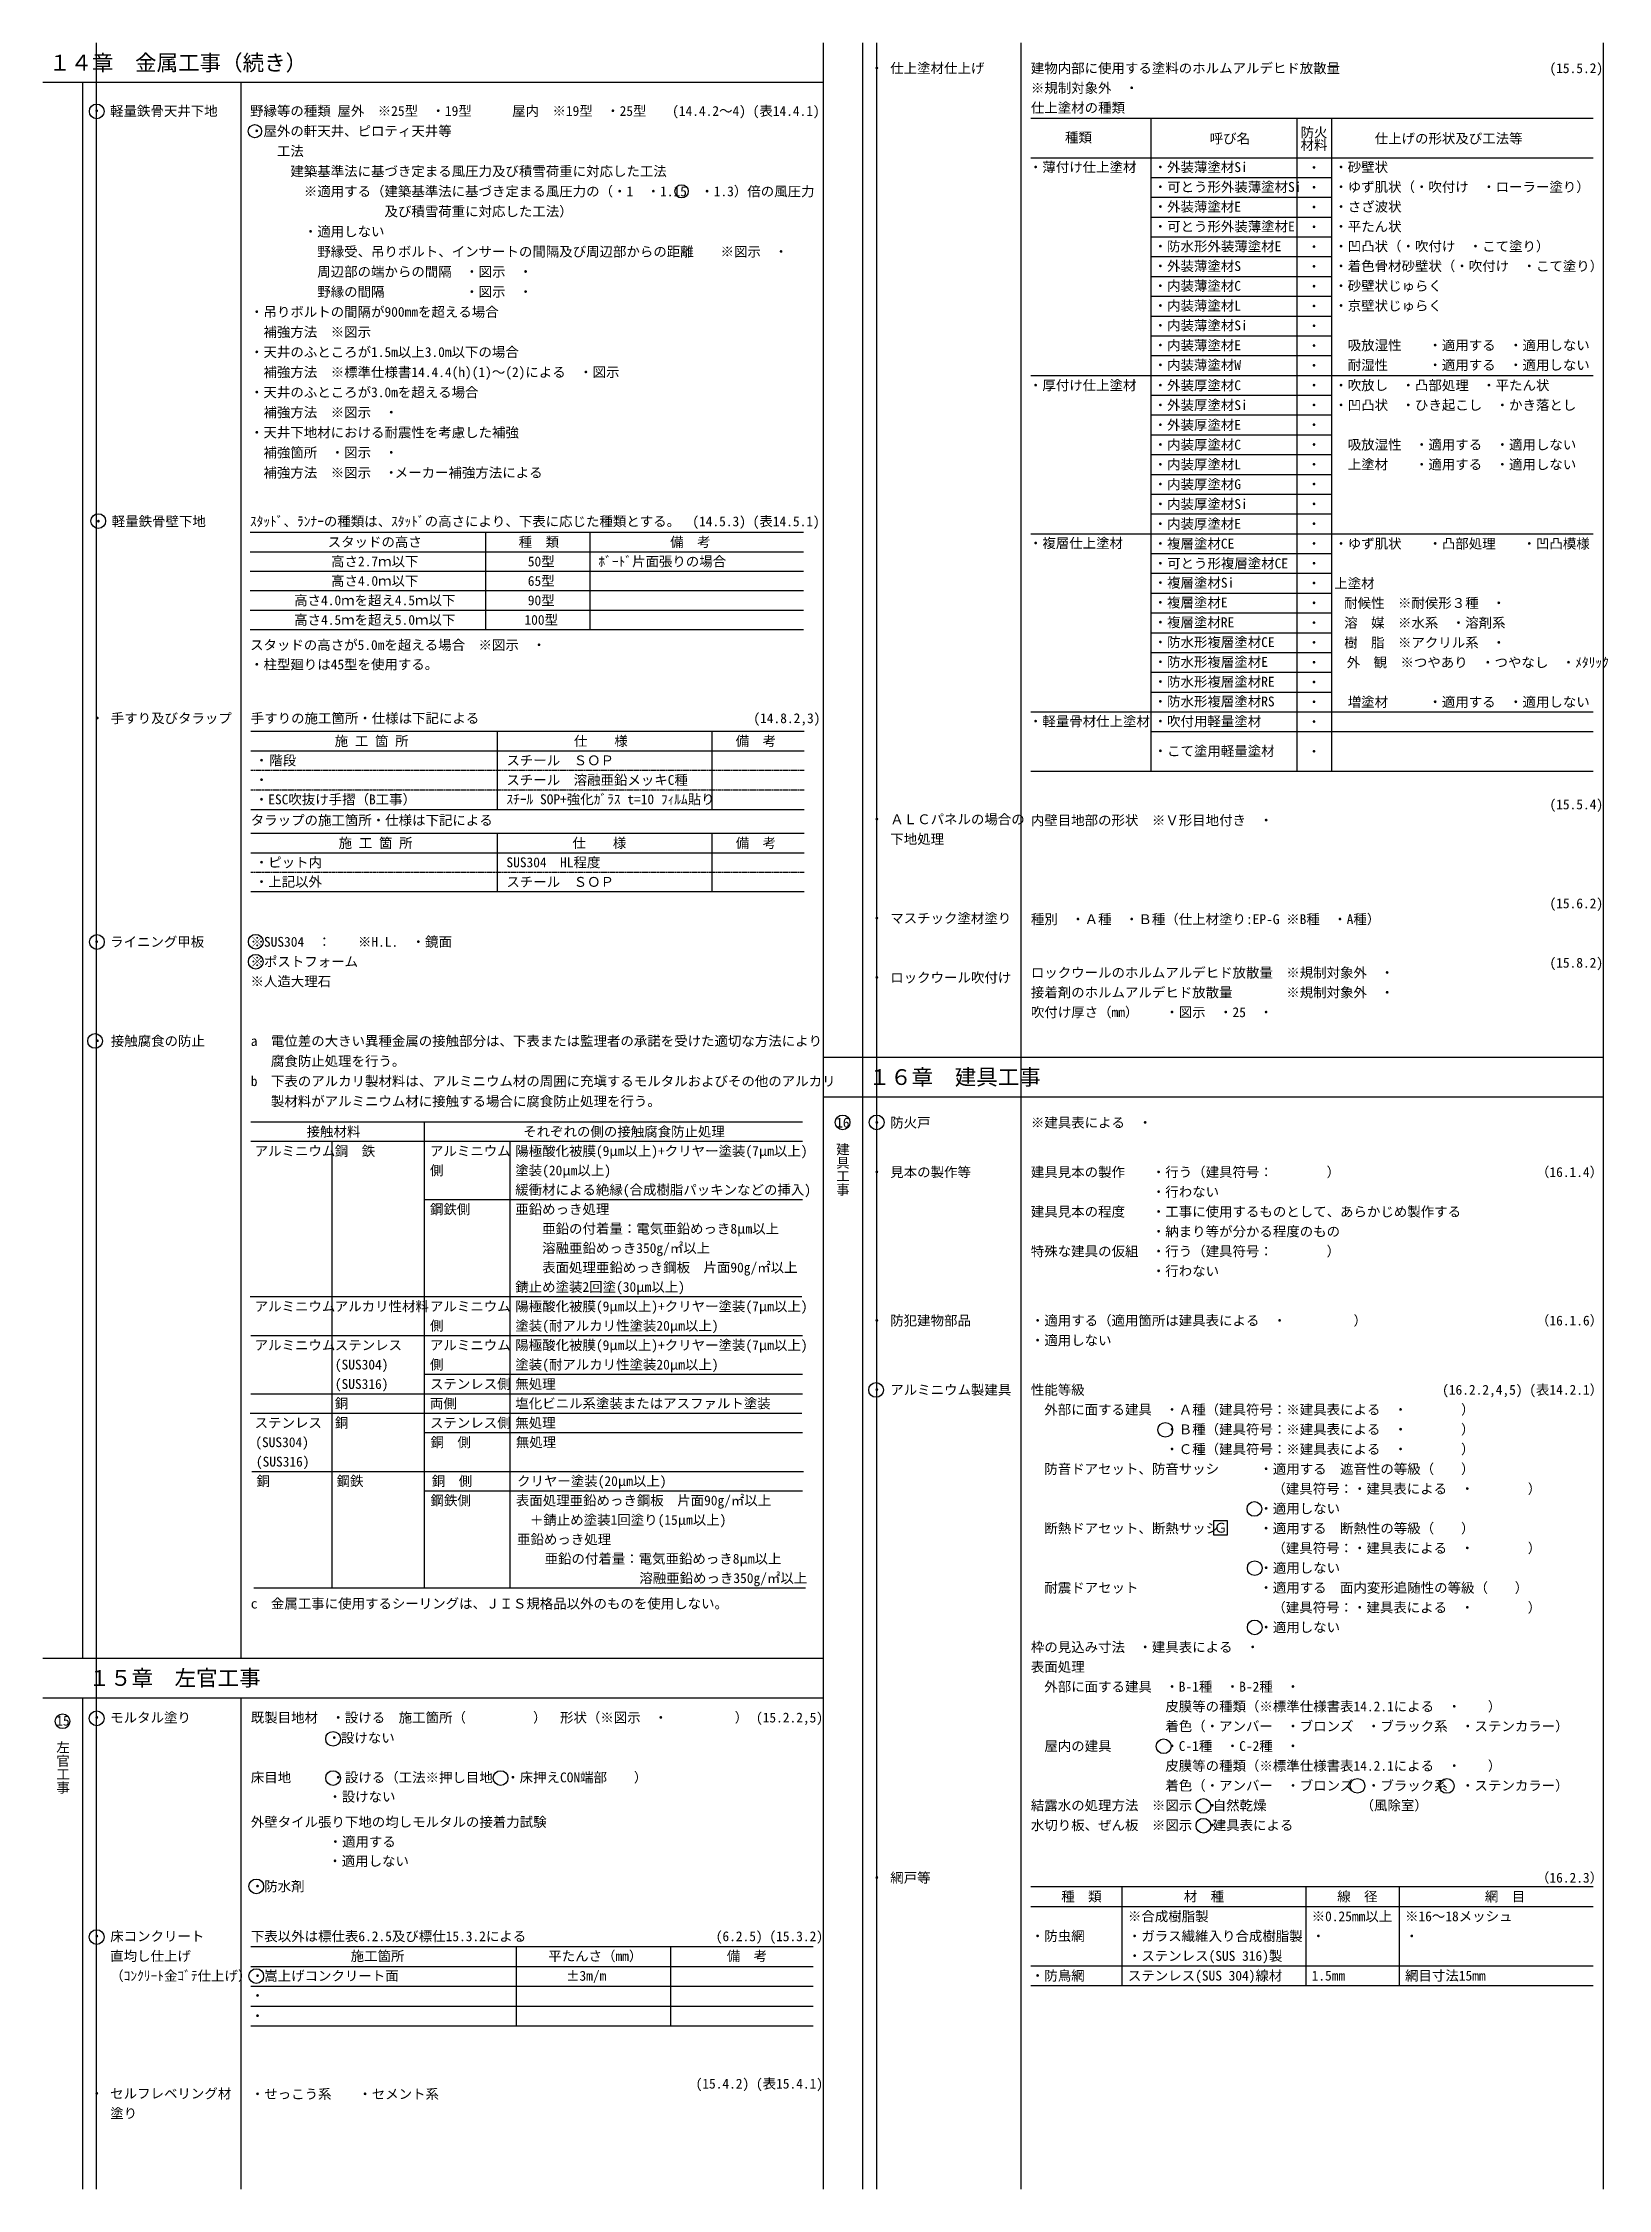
# Model space of a CAD drawing. Header units: millimetres. Extents: x 1 to 4376, y -95 to 584.
# Drawn here: x 1805 to 2202, y 40 to 584 of the extents above; entities that cross this region are included whole.
import ezdxf
from ezdxf.enums import TextEntityAlignment as Align

# ---------------------------------------------------------------- set-up
doc = ezdxf.new("R2010")
doc.units = ezdxf.units.MM
doc.header["$LTSCALE"] = 0.2
doc.linetypes.add('DOT', pattern=[1.6, 0.4, -0.8, 0.4])
doc.layers.get('Defpoints').update_dxf_attribs({"color": 40})
for name, color, linetype in [('中枠', 6, 'Continuous'), ('文字', 7, 'Continuous'), ('文字2', 2, 'Continuous'), ('表', 4, 'Continuous')]:
    doc.layers.add(name, color=color, linetype=linetype)
doc.styles.add('@ＭＳ ゴシック', font='@MS Gothic.ttf', dxfattribs={"width": 0.85})
doc.styles.add('_Gothic_', font='MS Gothic.ttf', dxfattribs={"height": 1})
doc.styles.add('text', font='MS Gothic.ttf')
doc.styles.add('ＭＳ ゴシック', font='MS Gothic.ttf')

msp = doc.modelspace()

# ---------------------------------------------------------------- texts
at = {"layer": '文字', "color": 7, "lineweight": -3, "style": '_Gothic_'}
for s, p in [('１４章\u3000金属工事（続き）', (1806.59, 579.12)), ('１６章\u3000建具工事', (2014.51, 321.71)), ('１５章\u3000左官工事', (1816.63, 169.22))]:
    msp.add_text(s, height=4, dxfattribs=at).set_placement(p, align=Align.MIDDLE_LEFT)
at = {"layer": '文字'}
for s, style, p in [('・ 仕上塗材仕上げ', 'ＭＳ ゴシック', (2014.88, 577.73)), ('建物内部に使用する塗料のホルムアルデヒド放散量', 'ＭＳ ゴシック', (2055.66, 577.73)), ('※規制対象外\u3000・', 'ＭＳ ゴシック', (2055.66, 572.71)), ('・ 軽量鉄骨天井下地', 'ＭＳ ゴシック', (1816.98, 566.88)), ('野縁等の種類 屋外\u3000※25型\u3000・19型\u3000\u3000\u3000屋内\u3000※19型\u3000・25型', 'ＭＳ ゴシック', (1857.59, 566.88)), ('仕上塗材の種類', 'ＭＳ ゴシック', (2055.66, 567.69)), ('・屋外の軒天井、ピロティ天井等', 'ＭＳ ゴシック', (1857.59, 561.78)), ('\u3000\u3000工法', 'ＭＳ ゴシック', (1857.59, 556.68)), ('\u3000\u3000\u3000建築基準法に基づき定まる風圧力及び積雪荷重に対応した工法', 'ＭＳ ゴシック', (1857.59, 551.58)), ('・薄付け仕上塗材', 'ＭＳ ゴシック', (2055.16, 552.62)), ('・外装薄塗材Si', 'ＭＳ ゴシック', (2086.8, 552.62)), ('・砂壁状', 'ＭＳ ゴシック', (2132.63, 552.62)), ('\u3000\u3000\u3000\u3000※適用する（建築基準法に基づき定まる風圧力の（・1\u3000・1.15\u3000・1.3）倍の風圧力', 'ＭＳ ゴシック', (1857.59, 546.48)), ('・可とう形外装薄塗材Si', 'ＭＳ ゴシック', (2086.8, 547.6)), ('・ゆず肌状（・吹付け\u3000・ローラー塗り）', 'ＭＳ ゴシック', (2132.63, 547.6)), ('\u3000\u3000\u3000\u3000\u3000\u3000\u3000\u3000\u3000\u3000及び積雪荷重に対応した工法）', 'ＭＳ ゴシック', (1857.59, 541.38)), ('・外装薄塗材E', 'ＭＳ ゴシック', (2086.8, 542.58)), ('・可とう形外装薄塗材E', 'ＭＳ ゴシック', (2086.8, 537.55)), ('・さざ波状', 'ＭＳ ゴシック', (2132.63, 542.58)), ('・平たん状', 'ＭＳ ゴシック', (2132.63, 537.55)), ('\u3000\u3000\u3000\u3000・適用しない', 'ＭＳ ゴシック', (1857.59, 536.28)), ('・防水形外装薄塗材E', 'ＭＳ ゴシック', (2086.8, 532.53)), ('・凹凸状（・吹付け\u3000・こて塗り）', 'ＭＳ ゴシック', (2132.63, 532.53)), ('\u3000\u3000\u3000\u3000\u3000野縁受、吊りボルト、インサートの間隔及び周辺部からの距離\u3000\u3000※図示\u3000・', 'ＭＳ ゴシック', (1857.59, 531.18)), ('・外装薄塗材S', 'ＭＳ ゴシック', (2086.8, 527.51)), ('・着色骨材砂壁状（・吹付け\u3000・こて塗り）', 'ＭＳ ゴシック', (2132.63, 527.51)), ('\u3000\u3000\u3000\u3000\u3000周辺部の端からの間隔\u3000・図示\u3000・', 'ＭＳ ゴシック', (1857.59, 526.09)), ('・内装薄塗材C', 'ＭＳ ゴシック', (2086.8, 522.49)), ('・砂壁状じゅらく', 'ＭＳ ゴシック', (2132.63, 522.49)), ('・吊りボルトの間隔が900mmを超える場合', 'ＭＳ ゴシック', (1857.59, 515.89)), ('\u3000\u3000\u3000\u3000\u3000野縁の間隔\u3000\u3000\u3000\u3000\u3000\u3000・図示\u3000・', 'ＭＳ ゴシック', (1857.59, 520.99)), ('・内装薄塗材L', 'ＭＳ ゴシック', (2086.8, 517.46)), ('・京壁状じゅらく', 'ＭＳ ゴシック', (2132.63, 517.46)), ('\u3000補強方法\u3000※図示', 'ＭＳ ゴシック', (1857.59, 510.79)), ('・内装薄塗材Si', 'ＭＳ ゴシック', (2086.8, 512.44)), ('・天井のふところが1.5m以上3.0m以下の場合', 'ＭＳ ゴシック', (1857.59, 505.69)), ('・内装薄塗材E', 'ＭＳ ゴシック', (2086.8, 507.42)), ('\u3000吸放湿性\u3000\u3000・適用する\u3000・適用しない', 'ＭＳ ゴシック', (2132.63, 507.42)), ('\u3000補強方法\u3000※標準仕様書14.4.4(h)(1)～(2)による\u3000・図示', 'ＭＳ ゴシック', (1857.59, 500.59)), ('・内装薄塗材W', 'ＭＳ ゴシック', (2086.8, 502.4)), ('\u3000耐湿性\u3000\u3000\u3000・適用する\u3000・適用しない', 'ＭＳ ゴシック', (2132.63, 502.4)), ('・天井のふところが3.0mを超える場合', 'ＭＳ ゴシック', (1857.59, 495.49)), ('・厚付け仕上塗材', 'ＭＳ ゴシック', (2055.16, 497.26)), ('・外装厚塗材C', 'ＭＳ ゴシック', (2086.8, 497.26)), ('・吹放し\u3000・凸部処理\u3000・平たん状', 'ＭＳ ゴシック', (2132.63, 497.26)), ('\u3000補強方法\u3000※図示\u3000・', 'ＭＳ ゴシック', (1857.59, 490.39)), ('・外装厚塗材Si', 'ＭＳ ゴシック', (2086.8, 492.23)), ('・凹凸状\u3000・ひき起こし\u3000・かき落とし', 'ＭＳ ゴシック', (2132.63, 492.23)), ('・天井下地材における耐震性を考慮した補強', 'ＭＳ ゴシック', (1857.59, 485.29)), ('・外装厚塗材E', 'ＭＳ ゴシック', (2086.8, 487.21)), ('\u3000補強箇所\u3000・図示\u3000・', 'ＭＳ ゴシック', (1857.59, 480.2)), ('・内装厚塗材C', 'ＭＳ ゴシック', (2086.8, 482.19)), ('\u3000吸放湿性\u3000・適用する\u3000・適用しない', 'ＭＳ ゴシック', (2132.63, 482.19)), ('\u3000補強方法\u3000※図示\u3000・', 'ＭＳ ゴシック', (1857.59, 475.1)), ('メーカー補強方法による', 'ＭＳ ゴシック', (1894.29, 475.1)), ('・内装厚塗材L', 'ＭＳ ゴシック', (2086.8, 477.17)), ('\u3000上塗材\u3000\u3000・適用する\u3000・適用しない', 'ＭＳ ゴシック', (2132.63, 477.17)), ('・内装厚塗材G', 'ＭＳ ゴシック', (2086.8, 472.15)), ('・内装厚塗材Si', 'ＭＳ ゴシック', (2086.8, 467.12)), ('・ 軽量鉄骨壁下地', 'ＭＳ ゴシック', (1817.4, 462.73)), ('ｽﾀｯﾄﾞ、ﾗﾝﾅｰの種類は、ｽﾀｯﾄﾞの高さにより、下表に応じた種類とする。', 'ＭＳ ゴシック', (1857.56, 462.73)), ('・内装厚塗材E', 'ＭＳ ゴシック', (2086.8, 462.1)), ('・複層仕上塗材', 'ＭＳ ゴシック', (2055.16, 457.2)), ('・複層塗材CE', 'ＭＳ ゴシック', (2086.8, 457.08)), ('・ゆず肌状\u3000\u3000・凸部処理\u3000\u3000・凹凸模様', 'ＭＳ ゴシック', (2132.63, 457.08)), ('ﾎﾞｰﾄﾞ片面張りの場合', 'ＭＳ ゴシック', (1945.96, 452.56)), ('・可とう形複層塗材CE', 'ＭＳ ゴシック', (2086.8, 452.06)), ('・複層塗材Si', 'ＭＳ ゴシック', (2086.8, 447.15)), ('上塗材', 'ＭＳ ゴシック', (2132.63, 447.03)), ('・複層塗材E', 'ＭＳ ゴシック', (2086.8, 442.13)), ('耐候性\u3000※耐侯形３種\u3000・', 'ＭＳ ゴシック', (2135.14, 442.01)), ('・複層塗材RE', 'ＭＳ ゴシック', (2086.8, 437.11)), ('溶\u3000媒\u3000※水系\u3000・溶剤系', 'ＭＳ ゴシック', (2135.14, 436.99)), ('スタッドの高さが5.0mを超える場合\u3000※図示\u3000・', 'ＭＳ ゴシック', (1857.59, 431.36)), ('・防水形複層塗材CE', 'ＭＳ ゴシック', (2086.8, 432.08)), ('樹\u3000脂\u3000※アクリル系\u3000・', 'ＭＳ ゴシック', (2135.14, 431.97)), ('・柱型廻りは45型を使用する。', 'ＭＳ ゴシック', (1857.59, 426.42)), ('・防水形複層塗材E', 'ＭＳ ゴシック', (2086.8, 427.06)), ('外\u3000観\u3000※つやあり\u3000・つやなし\u3000・ﾒﾀﾘｯｸ', 'ＭＳ ゴシック', (2135.77, 426.94)), ('・防水形複層塗材RE', 'ＭＳ ゴシック', (2086.8, 422.04)), ('・ 手すり及びタラップ', 'ＭＳ ゴシック', (1817.15, 412.77)), ('手すりの施工箇所・仕様は下記による', 'ＭＳ ゴシック', (1857.77, 412.77)), ('・防水形複層塗材RS', 'ＭＳ ゴシック', (2086.8, 417.02)), ('\u3000増塗材\u3000\u3000\u3000・適用する\u3000・適用しない', 'ＭＳ ゴシック', (2132.63, 416.9)), ('・軽量骨材仕上塗材', 'ＭＳ ゴシック', (2055.16, 412)), ('・吹付用軽量塗材', 'ＭＳ ゴシック', (2086.8, 412)), ('階段', 'ＭＳ ゴシック', (1862.46, 402.08)), ('スチール\u3000ＳＯＰ', 'ＭＳ ゴシック', (1922.62, 402.08)), ('・こて塗用軽量塗材', 'ＭＳ ゴシック', (2086.8, 404.46)), ('・', 'ＭＳ ゴシック', (1858.79, 402.08)), ('スチール\u3000溶融亜鉛メッキC種', 'ＭＳ ゴシック', (1922.62, 397.1)), ('・', 'ＭＳ ゴシック', (1858.79, 397.13)), ('・ESC吹抜け手摺（B工事）', 'ＭＳ ゴシック', (1858.79, 392.17)), ('ｽﾁｰﾙ SOP+強化ｶﾞﾗｽ t=10 ﾌｨﾙﾑ貼り', 'ＭＳ ゴシック', (1922.62, 392.2)), ('タラップの施工箇所・仕様は下記による', 'ＭＳ ゴシック', (1857.77, 386.89)), ('・ ＡＬＣパネルの場合の', 'ＭＳ ゴシック', (2014.88, 387.13)), ('内壁目地部の形状\u3000※Ｖ形目地付き\u3000・', 'ＭＳ ゴシック', (2055.66, 386.88)), ('下地処理', 'ＭＳ ゴシック', (2020, 382.11)), ('・ピット内', 'ＭＳ ゴシック', (1858.79, 376.2)), ('SUS304\u3000HL程度', 'ＭＳ ゴシック', (1922.62, 376.2)), ('・上記以外', 'ＭＳ ゴシック', (1858.79, 371.27)), ('スチール\u3000ＳＯＰ', 'ＭＳ ゴシック', (1922.62, 371.24)), ('・ マスチック塗材塗り', 'ＭＳ ゴシック', (2014.88, 362.02)), ('種別\u3000・Ａ種\u3000・Ｂ種（仕上材塗り:EP-G ※B種\u3000・A種）', 'ＭＳ ゴシック', (2055.66, 361.77)), ('・ ライニング甲板', 'text', (1816.98, 356.03)), ('※SUS304\u3000：\u3000\u3000※H.L.\u3000・鏡面', 'text', (1857.7, 356.03)), ('※ポストフォーム', 'text', (1857.7, 351.01)), ('・ ロックウール吹付け', 'ＭＳ ゴシック', (2014.88, 346.96)), ('ロックウールのホルムアルデヒド放散量\u3000※規制対象外\u3000・', 'ＭＳ ゴシック', (2055.66, 348.21)), ('※人造大理石', 'text', (1857.7, 346)), ('接着剤のホルムアルデヒド放散量\u3000\u3000\u3000\u3000※規制対象外\u3000・', 'ＭＳ ゴシック', (2055.66, 343.19)), ('吹付け厚さ（mm）\u3000\u3000・図示\u3000・25\u3000・', 'ＭＳ ゴシック', (2055.66, 338.17)), ('・ 接触腐食の防止', 'ＭＳ ゴシック', (1817.15, 330.87)), ('a\u3000電位差の大きい異種金属の接触部分は、下表または監理者の承諾を受けた適切な方法により', 'ＭＳ ゴシック', (1857.77, 330.87)), (' \u3000腐食防止処理を行う。', 'ＭＳ ゴシック', (1857.77, 325.77)), ('b\u3000下表のアルカリ製材料は、アルミニウム材の周囲に充塡するモルタルおよびその他のアルカリ', 'ＭＳ ゴシック', (1857.77, 320.67)), (' \u3000製材料がアルミニウム材に接触する場合に腐食防止処理を行う。', 'ＭＳ ゴシック', (1857.77, 315.57)), ('・ 防火戸', 'ＭＳ ゴシック', (2014.88, 310.16)), ('※建具表による\u3000・', 'ＭＳ ゴシック', (2055.66, 310.16)), ('接触材料', 'ＭＳ ゴシック', (1871.93, 307.88)), ('それぞれの側の接触腐食防止処理', 'ＭＳ ゴシック', (1926.88, 307.88)), ('アルミニウム', 'ＭＳ ゴシック', (1858.76, 302.95)), ('鋼\u3000鉄', 'ＭＳ ゴシック', (1879.09, 302.95)), ('側', 'ＭＳ ゴシック', (1903.23, 298.02)), ('アルミニウム', 'ＭＳ ゴシック', (1903.23, 302.95)), ('塗装(20μm以上)', 'ＭＳ ゴシック', (1924.87, 298.02)), ('陽極酸化被膜(9μm以上)+クリヤー塗装(7μm以上)', 'ＭＳ ゴシック', (1924.87, 302.95)), ('緩衝材による絶縁(合成樹脂パッキンなどの挿入)', 'ＭＳ ゴシック', (1924.87, 293.1)), ('・ 見本の製作等', 'ＭＳ ゴシック', (2014.88, 297.6)), ('建具見本の製作\u3000\u3000・行う（建具符号：\u3000\u3000\u3000\u3000）', 'ＭＳ ゴシック', (2055.66, 297.6)), ('\u3000\u3000\u3000\u3000\u3000\u3000\u3000\u3000\u3000・行わない', 'ＭＳ ゴシック', (2055.66, 292.58)), ('鋼鉄側', 'ＭＳ ゴシック', (1903.23, 288.17)), ('亜鉛めっき処理', 'ＭＳ ゴシック', (1924.87, 288.17)), ('建具見本の程度\u3000\u3000・工事に使用するものとして、あらかじめ製作する', 'ＭＳ ゴシック', (2055.66, 287.56)), ('\u3000\u3000亜鉛の付着量：電気亜鉛めっき8μm以上', 'ＭＳ ゴシック', (1924.87, 283.24)), ('\u3000\u3000\u3000\u3000\u3000\u3000\u3000\u3000\u3000・納まり等が分かる程度のもの', 'ＭＳ ゴシック', (2055.66, 282.53)), ('\u3000\u3000溶融亜鉛めっき350g/㎡以上', 'ＭＳ ゴシック', (1924.87, 278.31)), ('特殊な建具の仮組\u3000・行う（建具符号：\u3000\u3000\u3000\u3000）', 'ＭＳ ゴシック', (2055.66, 277.51)), ('\u3000\u3000表面処理亜鉛めっき鋼板\u3000片面90g/㎡以上', 'ＭＳ ゴシック', (1924.87, 273.39)), ('\u3000\u3000\u3000\u3000\u3000\u3000\u3000\u3000\u3000・行わない', 'ＭＳ ゴシック', (2055.66, 272.49)), ('錆止め塗装2回塗(30μm以上)', 'ＭＳ ゴシック', (1924.87, 268.46)), ('アルミニウム', 'ＭＳ ゴシック', (1858.76, 263.53)), ('アルカリ性材料', 'ＭＳ ゴシック', (1879.09, 263.53)), ('アルミニウム', 'ＭＳ ゴシック', (1903.23, 263.53)), ('陽極酸化被膜(9μm以上)+クリヤー塗装(7μm以上)', 'ＭＳ ゴシック', (1924.87, 263.53)), ('・ 防犯建物部品', 'ＭＳ ゴシック', (2014.88, 259.93)), ('・適用する（適用箇所は建具表による\u3000・\u3000\u3000\u3000\u3000\u3000）', 'ＭＳ ゴシック', (2055.66, 259.93)), ('側', 'ＭＳ ゴシック', (1903.23, 258.61)), ('塗装(耐アルカリ性塗装20μm以上)', 'ＭＳ ゴシック', (1924.87, 258.61)), ('・適用しない', 'ＭＳ ゴシック', (2055.66, 254.91)), ('アルミニウム', 'ＭＳ ゴシック', (1858.76, 253.68)), ('ステンレス', 'ＭＳ ゴシック', (1879.09, 253.68)), ('アルミニウム', 'ＭＳ ゴシック', (1903.23, 253.68)), ('陽極酸化被膜(9μm以上)+クリヤー塗装(7μm以上)', 'ＭＳ ゴシック', (1924.87, 253.68)), ('(SUS304)', 'ＭＳ ゴシック', (1879.09, 248.75)), ('(SUS316)', 'ＭＳ ゴシック', (1879.09, 243.83)), ('側', 'ＭＳ ゴシック', (1903.23, 248.75)), ('ステンレス側', 'ＭＳ ゴシック', (1903.23, 243.83)), ('塗装(耐アルカリ性塗装20μm以上)', 'ＭＳ ゴシック', (1924.87, 248.75)), ('無処理', 'ＭＳ ゴシック', (1924.87, 243.83)), ('銅', 'ＭＳ ゴシック', (1879.09, 238.9)), ('両側', 'ＭＳ ゴシック', (1903.23, 238.9)), ('塩化ビニル系塗装またはアスファルト塗装', 'ＭＳ ゴシック', (1924.87, 238.9)), ('・ アルミニウム製建具', 'ＭＳ ゴシック', (2014.88, 242.35)), ('性能等級', 'ＭＳ ゴシック', (2055.66, 242.35)), ('ステンレス', 'ＭＳ ゴシック', (1858.76, 233.97)), ('銅', 'ＭＳ ゴシック', (1879.09, 233.97)), ('ステンレス側', 'ＭＳ ゴシック', (1903.23, 233.97)), ('無処理', 'ＭＳ ゴシック', (1924.87, 233.97)), ('\u3000外部に面する建具\u3000・Ａ種（建具符号：※建具表による\u3000・\u3000\u3000\u3000\u3000）', 'ＭＳ ゴシック', (2055.66, 237.33)), ('(SUS304)', 'ＭＳ ゴシック', (1858.91, 229.05)), ('銅\u3000側', 'ＭＳ ゴシック', (1903.38, 229.05)), ('無処理', 'ＭＳ ゴシック', (1925.02, 229.05)), ('\u3000\u3000\u3000\u3000\u3000\u3000\u3000\u3000\u3000\u3000・Ｂ種（建具符号：※建具表による\u3000・\u3000\u3000\u3000\u3000）', 'ＭＳ ゴシック', (2055.66, 232.31)), ('\u3000\u3000\u3000\u3000\u3000\u3000\u3000\u3000\u3000\u3000・Ｃ種（建具符号：※建具表による\u3000・\u3000\u3000\u3000\u3000）', 'ＭＳ ゴシック', (2055.66, 227.29)), ('(SUS316)', 'ＭＳ ゴシック', (1859.06, 224.12)), ('\u3000防音ドアセット、防音サッシ\u3000\u3000  ・適用する\u3000遮音性の等級（\u3000\u3000）', 'ＭＳ ゴシック', (2055.66, 222.27)), ('銅', 'ＭＳ ゴシック', (1859.21, 219.19)), ('鋼鉄', 'ＭＳ ゴシック', (1879.55, 219.19)), ('銅\u3000側', 'ＭＳ ゴシック', (1903.69, 219.19)), ('クリヤー塗装(20μm以上)', 'ＭＳ ゴシック', (1925.32, 219.19)), ('\u3000                              \u3000\u3000（建具符号：・建具表による\u3000・\u3000\u3000\u3000\u3000）', 'ＭＳ ゴシック', (2055.66, 217.24)), ('鋼鉄側', 'ＭＳ ゴシック', (1903.38, 214.27)), ('表面処理亜鉛めっき鋼板\u3000片面90g/㎡以上', 'ＭＳ ゴシック', (1925.02, 214.27)), ('\u3000\u3000\u3000\u3000\u3000\u3000\u3000\u3000\u3000\u3000\u3000\u3000\u3000\u3000\u3000\u3000\u3000・適用しない', 'ＭＳ ゴシック', (2055.66, 212.22)), ('\u3000＋錆止め塗装1回塗り(15μm以上)', 'ＭＳ ゴシック', (1925.17, 209.34)), ('\u3000断熱ドアセット、断熱サッシ\u3000\u3000  ・適用する\u3000断熱性の等級（\u3000\u3000）', 'ＭＳ ゴシック', (2055.66, 207.2)), ('亜鉛めっき処理', 'ＭＳ ゴシック', (1925.32, 204.41)), ('\u3000                              \u3000\u3000（建具符号：・建具表による\u3000・\u3000\u3000\u3000\u3000）', 'ＭＳ ゴシック', (2055.66, 202.18)), ('\u3000\u3000亜鉛の付着量：電気亜鉛めっき8μm以上', 'ＭＳ ゴシック', (1925.48, 199.49)), ('\u3000\u3000\u3000\u3000\u3000\u3000\u3000\u3000\u3000溶融亜鉛めっき350g/㎡以上', 'ＭＳ ゴシック', (1925.63, 194.56)), ('\u3000\u3000\u3000\u3000\u3000\u3000\u3000\u3000\u3000\u3000\u3000\u3000\u3000\u3000\u3000\u3000\u3000・適用しない', 'ＭＳ ゴシック', (2055.66, 197.15)), ('\u3000耐震ドアセット\u3000\u3000\u3000\u3000\u3000\u3000\u3000\u3000  ・適用する\u3000面内変形追随性の等級（\u3000\u3000）', 'ＭＳ ゴシック', (2055.66, 192.13)), ('c\u3000金属工事に使用するシーリングは、ＪＩＳ規格品以外のものを使用しない。', 'ＭＳ ゴシック', (1857.77, 188.1)), ('\u3000                              \u3000\u3000（建具符号：・建具表による\u3000・\u3000\u3000\u3000\u3000）', 'ＭＳ ゴシック', (2055.66, 187.11)), ('\u3000\u3000\u3000\u3000\u3000\u3000\u3000\u3000\u3000\u3000\u3000\u3000\u3000\u3000\u3000\u3000\u3000・適用しない', 'ＭＳ ゴシック', (2055.66, 182.09)), ('枠の見込み寸法\u3000・建具表による\u3000・', 'ＭＳ ゴシック', (2055.66, 177.06)), ('表面処理', 'ＭＳ ゴシック', (2055.66, 172.04)), ('\u3000外部に面する建具\u3000・B-1種\u3000・B-2種\u3000・', 'ＭＳ ゴシック', (2055.66, 167.02)), ('\u3000\u3000\u3000\u3000\u3000\u3000\u3000\u3000\u3000\u3000皮膜等の種類（※標準仕様書表14.2.1による\u3000・\u3000\u3000）', 'ＭＳ ゴシック', (2055.66, 162)), ('・ モルタル塗り', 'ＭＳ ゴシック', (1817.01, 159.18)), ('既製目地材\u3000・設ける\u3000施工箇所（\u3000\u3000\u3000\u3000\u3000）\u3000形状（※図示\u3000・\u3000\u3000\u3000\u3000\u3000）', 'ＭＳ ゴシック', (1857.78, 159.18)), ('\u3000\u3000\u3000\u3000\u3000\u3000\u3000\u3000\u3000\u3000着色（・アンバー\u3000・ブロンズ\u3000・ブラック系\u3000・ステンカラー）', 'ＭＳ ゴシック', (2055.66, 156.98)), ('・設けない', 'ＭＳ ゴシック', (1877.24, 154.04)), ('\u3000屋内の建具\u3000\u3000\u3000\u3000・C-1種\u3000・C-2種\u3000・', 'ＭＳ ゴシック', (2055.66, 151.95)), ('\u3000\u3000\u3000\u3000\u3000\u3000\u3000\u3000\u3000\u3000皮膜等の種類（※標準仕様書表14.2.1による\u3000・\u3000\u3000）', 'ＭＳ ゴシック', (2055.66, 146.93)), ('床目地\u3000\u3000\u3000・設ける（工法※押し目地\u3000・床押えCON端部\u3000\u3000）', 'ＭＳ ゴシック', (1857.78, 143.99)), ('\u3000\u3000\u3000\u3000\u3000\u3000\u3000\u3000\u3000\u3000着色（・アンバー\u3000・ブロンズ\u3000・ブラック系\u3000・ステンカラー）', 'ＭＳ ゴシック', (2055.66, 141.91)), ('・設けない', 'ＭＳ ゴシック', (1877.43, 139.09)), ('結露水の処理方法\u3000※図示\u3000・', 'ＭＳ ゴシック', (2055.66, 136.89)), ('自然乾燥\u3000\u3000\u3000\u3000\u3000\u3000\u3000（風除室）', 'ＭＳ ゴシック', (2101.78, 136.89)), ('外壁タイル張り下地の均しモルタルの接着力試験', 'ＭＳ ゴシック', (1857.78, 132.69)), ('水切り板、ぜん板\u3000※図示\u3000・', 'ＭＳ ゴシック', (2055.66, 131.86)), ('建具表による', 'ＭＳ ゴシック', (2101.78, 131.86)), ('\u3000・適用する', 'ＭＳ ゴシック', (1874.11, 127.67)), ('・適用しない', 'ＭＳ ゴシック', (1877.43, 122.77)), ('・ 網戸等', 'ＭＳ ゴシック', (2014.88, 118.54)), ('・防水剤', 'ＭＳ ゴシック', (1857.78, 116.37)), ('※合成樹脂製', 'ＭＳ ゴシック', (2080.27, 108.75)), ('※0.25mm以上', 'ＭＳ ゴシック', (2126.88, 108.75)), ('※16～18メッシュ', 'ＭＳ ゴシック', (2150.57, 108.75)), ('・ 床コンクリート', 'ＭＳ ゴシック', (1817.01, 103.68)), ('下表以外は標仕表6.2.5及び標仕15.3.2による', 'ＭＳ ゴシック', (1857.78, 103.68)), ('・防虫網', 'ＭＳ ゴシック', (2055.66, 103.72)), ('・ガラス繊維入り合成樹脂製', 'ＭＳ ゴシック', (2080.27, 103.72)), ('・', 'ＭＳ ゴシック', (2126.88, 103.72)), ('・', 'ＭＳ ゴシック', (2150.57, 103.72)), ('直均し仕上げ', 'ＭＳ ゴシック', (1822.12, 98.66)), ('・ステンレス(SUS 316)製', 'ＭＳ ゴシック', (2080.27, 98.7)), ('（ｺﾝｸﾘｰﾄ金ｺﾞﾃ仕上げ）', 'ＭＳ ゴシック', (1822.12, 93.64)), ('・嵩上げコンクリート面', 'ＭＳ ゴシック', (1857.78, 93.64)), ('±3m/m', 'ＭＳ ゴシック', (1937.75, 93.64)), ('・防鳥網', 'ＭＳ ゴシック', (2055.66, 93.68)), ('ステンレス(SUS 304)線材', 'ＭＳ ゴシック', (2080.27, 93.68)), ('1.5mm', 'ＭＳ ゴシック', (2126.88, 93.68)), ('網目寸法15mm', 'ＭＳ ゴシック', (2150.57, 93.68)), ('・', 'ＭＳ ゴシック', (1857.78, 88.61)), ('・', 'ＭＳ ゴシック', (1857.78, 83.47)), ('・ セルフレベリング材', 'ＭＳ ゴシック', (1817.01, 63.77)), ('塗り', 'ＭＳ ゴシック', (1822.12, 58.75)), ('・せっこう系\u3000\u3000・セメント系', 'ＭＳ ゴシック', (1857.78, 63.65))]:
    msp.add_text(s, height=2.5, dxfattribs=dict(at, style=style)).set_placement(p, align=Align.MIDDLE_LEFT)
at = {"layer": '文字', "style": 'ＭＳ ゴシック'}
for s, p in [('(15.5.2)', (2200.81, 577.73)), ('(14.4.2～4) (表14.4.1)', (2002.09, 566.88)), ('(14.5.3) (表14.5.1)', (2002.09, 462.73)), ('(14.8.2,3)', (2002.27, 412.77)), ('(15.5.4)', (2200.81, 390.9)), ('(15.6.2)', (2200.81, 365.79)), ('(15.8.2)', (2200.81, 350.72)), ('（16.1.4）', (2200.81, 297.6)), ('（16.1.6）', (2200.81, 259.93)), ('(16.2.2,4,5) (表14.2.1）', (2200.81, 242.35)), ('(15.2.2,5)', (2002.93, 159.18)), ('（16.2.3）', (2200.81, 118.54)), ('(6.2.5) (15.3.2)', (2002.93, 103.68)), ('(15.4.2) (表15.4.1)', (2002.93, 66.28))]:
    msp.add_text(s, height=2.5, dxfattribs=at).set_placement(p, align=Align.MIDDLE_RIGHT)
for s, p in [('種類', (2067.72, 560.15)), ('防火', (2127.48, 561.41)), ('材料', (2127.48, 558.27)), ('・', (2127.48, 552.5)), ('・', (2127.48, 547.48)), ('・', (2127.48, 542.46)), ('・', (2127.48, 537.44)), ('・', (2127.48, 532.41)), ('・', (2127.48, 527.39)), ('・', (2127.48, 522.37)), ('・', (2127.48, 517.35)), ('・', (2127.48, 512.32)), ('・', (2127.48, 507.3)), ('・', (2127.48, 502.28)), ('・', (2127.48, 497.26)), ('・', (2127.48, 492.23)), ('・', (2127.48, 487.21)), ('・', (2127.48, 482.19)), ('・', (2127.48, 477.17)), ('・', (2127.48, 472.15)), ('・', (2127.48, 467.12)), ('スタッドの高さ', (1889.22, 457.5)), ('種\u3000類', (1930.85, 457.5)), ('備\u3000考', (1969.28, 457.5)), ('・', (2127.48, 462.1)), ('・', (2127.48, 457.08)), ('高さ2.7ｍ以下', (1889.22, 452.56)), ('50型', (1931.45, 452.56)), ('・', (2127.48, 452.06)), ('高さ4.0ｍ以下', (1889.22, 447.62)), ('65型', (1931.45, 447.62)), ('・', (2127.48, 447.03)), ('高さ4.0ｍを超え4.5ｍ以下', (1889.22, 442.69)), ('90型', (1931.45, 442.69)), ('・', (2127.48, 442.01)), ('高さ4.5ｍを超え5.0ｍ以下', (1889.22, 437.73)), ('100型', (1931.45, 437.73)), ('・', (2127.48, 436.99)), ('・', (2127.48, 431.97)), ('・', (2127.48, 426.94)), ('・', (2127.48, 421.92)), ('・', (2127.48, 416.9)), ('施 工 箇 所', (1888.43, 406.98)), ('仕\u3000\u3000様', (1946.57, 406.98)), ('備\u3000考', (1985.91, 406.98)), ('・', (2127.48, 411.88)), ('・', (2127.48, 404.34)), ('施 工 箇 所', (1889.43, 381.11)), ('仕\u3000\u3000様', (1946.2, 381.11)), ('備\u3000考', (1985.91, 381.11)), ('16', (2007.95, 310.16)), ('Ｇ', (2103.78, 207.34)), ('15', (1810.12, 158.37)), ('種\u3000類', (2068.47, 113.77)), ('材\u3000種', (2099.56, 113.77)), ('線\u3000径', (2138.48, 113.77)), ('網\u3000目', (2175.94, 113.77)), ('施工箇所', (1889.93, 98.66)), ('平たんさ（mm）', (1945.17, 98.66)), ('備\u3000考', (1983.64, 98.66))]:
    msp.add_text(s, height=2.5, dxfattribs=at).set_placement(p, align=Align.MIDDLE_CENTER)
for s, p in [('呼び名', (2106.14, 561.13)), ('仕上げの形状及び工法等', (2161.63, 561.13))]:
    msp.add_text(s, height=2.5, dxfattribs=at).set_placement(p, align=Align.TOP_CENTER)
at = {"layer": '文字', "style": '@ＭＳ ゴシック'}
for s, p in [('建具工事', (2007.95, 305.13)), ('左官工事', (1810.12, 153.35))]:
    msp.add_text(s, height=2.5, rotation=270, dxfattribs=at).set_placement(p, align=Align.MIDDLE_LEFT)

# ---------------------------------------------------------------- linework, layer by layer
at = {"layer": 'Defpoints', "color": 251}
for p, q in [((1818.59, 584.14), (1818.59, 39.52)), ((2016.47, 584.14), (2016.47, 39.52))]:
    msp.add_line(p, q, dxfattribs=at)
at = {"layer": 'Defpoints'}
msp.add_circle((2138.5, 141.85), 1.87, dxfattribs=at)
at = {"layer": '中枠'}
for p, q in [((2002.93, 584.14), (2002.93, 39.52)), ((2012.97, 584.14), (2012.97, 39.52)), ((2053.15, 584.14), (2053.15, 39.52)), ((2200.81, 584.14), (2200.81, 39.52)), ((2002.93, 574.09), (1805.05, 574.09)), ((1815.09, 574.09), (1815.09, 174.25)), ((1855.27, 574.09), (1855.27, 174.25)), ((2002.93, 326.73), (2200.81, 326.73)), ((2002.93, 316.69), (2200.81, 316.69)), ((1805.05, 174.25), (2002.93, 174.25)), ((1805.05, 164.2), (2002.93, 164.2)), ((1815.09, 164.2), (1815.09, 39.52)), ((1855.27, 164.2), (1855.27, 39.52))]:
    msp.add_line(p, q, dxfattribs=at)
at = {"layer": '文字'}
msp.add_lwpolyline([(2102.02, 205.58), (2105.53, 205.58), (2105.53, 209.1), (2102.02, 209.1)], close=True, dxfattribs=at)
at = {"layer": '文字2'}
for centre, radius in [((1818.69, 566.76), 1.87), ((1858.83, 561.75), 1.68), ((1967.05, 546.48), 1.68), ((1819.09, 462.79), 1.87), ((1818.74, 355.99), 1.87), ((1859.03, 356.04), 1.87), ((1859.03, 350.97), 1.87), ((1818.28, 330.89), 1.87), ((2007.9, 310.2), 1.87), ((2016.53, 310.2), 1.87), ((2016.38, 242.32), 1.87), ((2089.74, 232.19), 1.87), ((2112.37, 212.13), 1.87), ((2112.45, 197.08), 1.87), ((2112.45, 182.06), 1.87), ((1810.02, 158.23), 1.87), ((1818.68, 158.98), 1.87), ((1878.65, 153.77), 1.87), ((2089.34, 151.89), 1.87), ((1878.65, 143.83), 1.87), ((1921.13, 143.83), 1.87), ((2161.17, 141.83), 1.87), ((2099.43, 136.75), 1.87), ((2099.43, 131.73), 1.87), ((1859.16, 116.32), 1.87), ((1818.68, 103.48), 1.87), ((1859.16, 93.58), 1.87)]:
    msp.add_circle(centre, radius, dxfattribs=at)
at = {"layer": '表'}
for p, q in [((2055.66, 565.06), (2198.3, 565.06)), ((2086.05, 565.06), (2086.05, 399.32)), ((2123.09, 565.06), (2123.09, 399.32)), ((2131.88, 565.06), (2131.88, 399.32)), ((2055.66, 555.01), (2198.3, 555.01)), ((2086.05, 549.99), (2131.88, 549.99)), ((2086.05, 544.97), (2131.88, 544.97)), ((2086.05, 539.95), (2131.88, 539.95)), ((2086.05, 534.92), (2131.88, 534.92)), ((2086.05, 529.9), (2131.88, 529.9)), ((2086.05, 524.88), (2131.88, 524.88)), ((2086.05, 519.86), (2131.88, 519.86)), ((2086.05, 514.84), (2131.88, 514.84)), ((2086.05, 509.81), (2131.88, 509.81)), ((2086.05, 504.79), (2131.88, 504.79)), ((2055.66, 499.77), (2198.3, 499.77)), ((2086.05, 494.75), (2131.88, 494.75)), ((2086.05, 489.72), (2131.88, 489.72)), ((2086.05, 484.7), (2131.88, 484.7)), ((2086.05, 479.68), (2131.88, 479.68)), ((2086.05, 474.66), (2131.88, 474.66)), ((2086.05, 469.63), (2131.88, 469.63)), ((2086.05, 464.61), (2131.88, 464.61)), ((1857.61, 459.96), (1997.96, 459.96)), ((1917.29, 459.96), (1917.29, 435.25)), ((1943.78, 459.96), (1943.78, 435.25)), ((2055.66, 459.59), (2198.3, 459.59)), ((1857.61, 455.02), (1997.96, 455.02)), ((2086.05, 454.57), (2131.88, 454.57)), ((1857.61, 450.08), (1997.96, 450.08)), ((2086.05, 449.54), (2131.88, 449.54)), ((1857.61, 445.15), (1997.96, 445.15)), ((2086.05, 444.52), (2131.88, 444.52)), ((1857.61, 440.19), (1997.96, 440.19)), ((2086.05, 439.5), (2131.88, 439.5)), ((1857.61, 435.25), (1997.96, 435.25)), ((2086.05, 434.48), (2131.88, 434.48)), ((2086.05, 429.46), (2131.88, 429.46)), ((2086.05, 424.43), (2131.88, 424.43)), ((2086.05, 419.41), (2131.88, 419.41)), ((2055.66, 414.39), (2198.3, 414.39)), ((2086.05, 409.37), (2198.3, 409.37)), ((2055.66, 399.32), (2198.3, 399.32)), ((1857.77, 310.34), (1997.69, 310.34)), ((1857.77, 305.41), (1997.69, 305.41)), ((1878.34, 305.41), (1878.34, 192.1)), ((1901.75, 310.34), (1901.75, 192.1)), ((1923.45, 305.41), (1923.45, 192.1)), ((1901.75, 290.63), (1997.69, 290.63)), ((1857.62, 266), (1997.54, 266)), ((1857.77, 256.14), (1997.69, 256.14)), ((1901.75, 246.29), (1997.69, 246.29)), ((1857.77, 241.36), (1997.69, 241.36)), ((1857.62, 236.44), (1997.54, 236.44)), ((1901.75, 231.51), (1997.69, 231.51)), ((1858.08, 221.66), (1998, 221.66)), ((1901.75, 216.73), (1997.69, 216.73)), ((1858.53, 192.1), (1998.46, 192.1)), ((2055.66, 116.28), (2198.3, 116.28)), ((2078.77, 116.28), (2078.77, 91.17)), ((2125.38, 116.28), (2125.38, 91.17)), ((2149.07, 116.28), (2149.07, 91.17)), ((2055.66, 111.26), (2198.3, 111.26)), ((1857.78, 101.05), (2000.42, 101.05)), ((1925.08, 101.05), (1925.08, 80.96)), ((1964.26, 101.05), (1964.26, 80.96)), ((1857.78, 96.03), (2000.42, 96.03)), ((2055.66, 96.19), (2198.3, 96.19)), ((1857.78, 91.01), (2000.42, 91.01)), ((2055.66, 91.17), (2198.3, 91.17)), ((1857.78, 85.98), (2000.42, 85.98)), ((1857.78, 80.96), (2000.42, 80.96))]:
    msp.add_line(p, q, dxfattribs=at)
at = {"layer": '表', "linetype": 'Continuous'}
for p, q in [((1857.82, 409.45), (1998.17, 409.45)), ((1920.29, 409.45), (1920.29, 389.64)), ((1974.7, 409.45), (1974.7, 389.64)), ((1857.82, 404.5), (1998.17, 404.5)), ((1857.82, 389.64), (1998.17, 389.64)), ((1857.82, 383.57), (1998.17, 383.57)), ((1920.29, 383.57), (1920.29, 368.77)), ((1974.7, 383.57), (1974.7, 368.77)), ((1857.82, 378.63), (1998.17, 378.63)), ((1857.82, 368.77), (1998.17, 368.77))]:
    msp.add_line(p, q, dxfattribs=at)
at = {"layer": '表', "linetype": 'DOT', "ltscale": 0.05}
for p, q in [((1857.82, 399.56), (1998.17, 399.56)), ((1857.82, 394.6), (1998.17, 394.6)), ((1857.82, 373.7), (1998.17, 373.7))]:
    msp.add_line(p, q, dxfattribs=at)

msp.set_redraw_order([(e.dxf.handle, doc.entitydb.next_handle()) for e in msp.query("TEXT MTEXT ATTDEF DIMENSION ARC_DIMENSION")])  # texts and dimensions are drawn at this point

doc.saveas('drawing.dxf')
